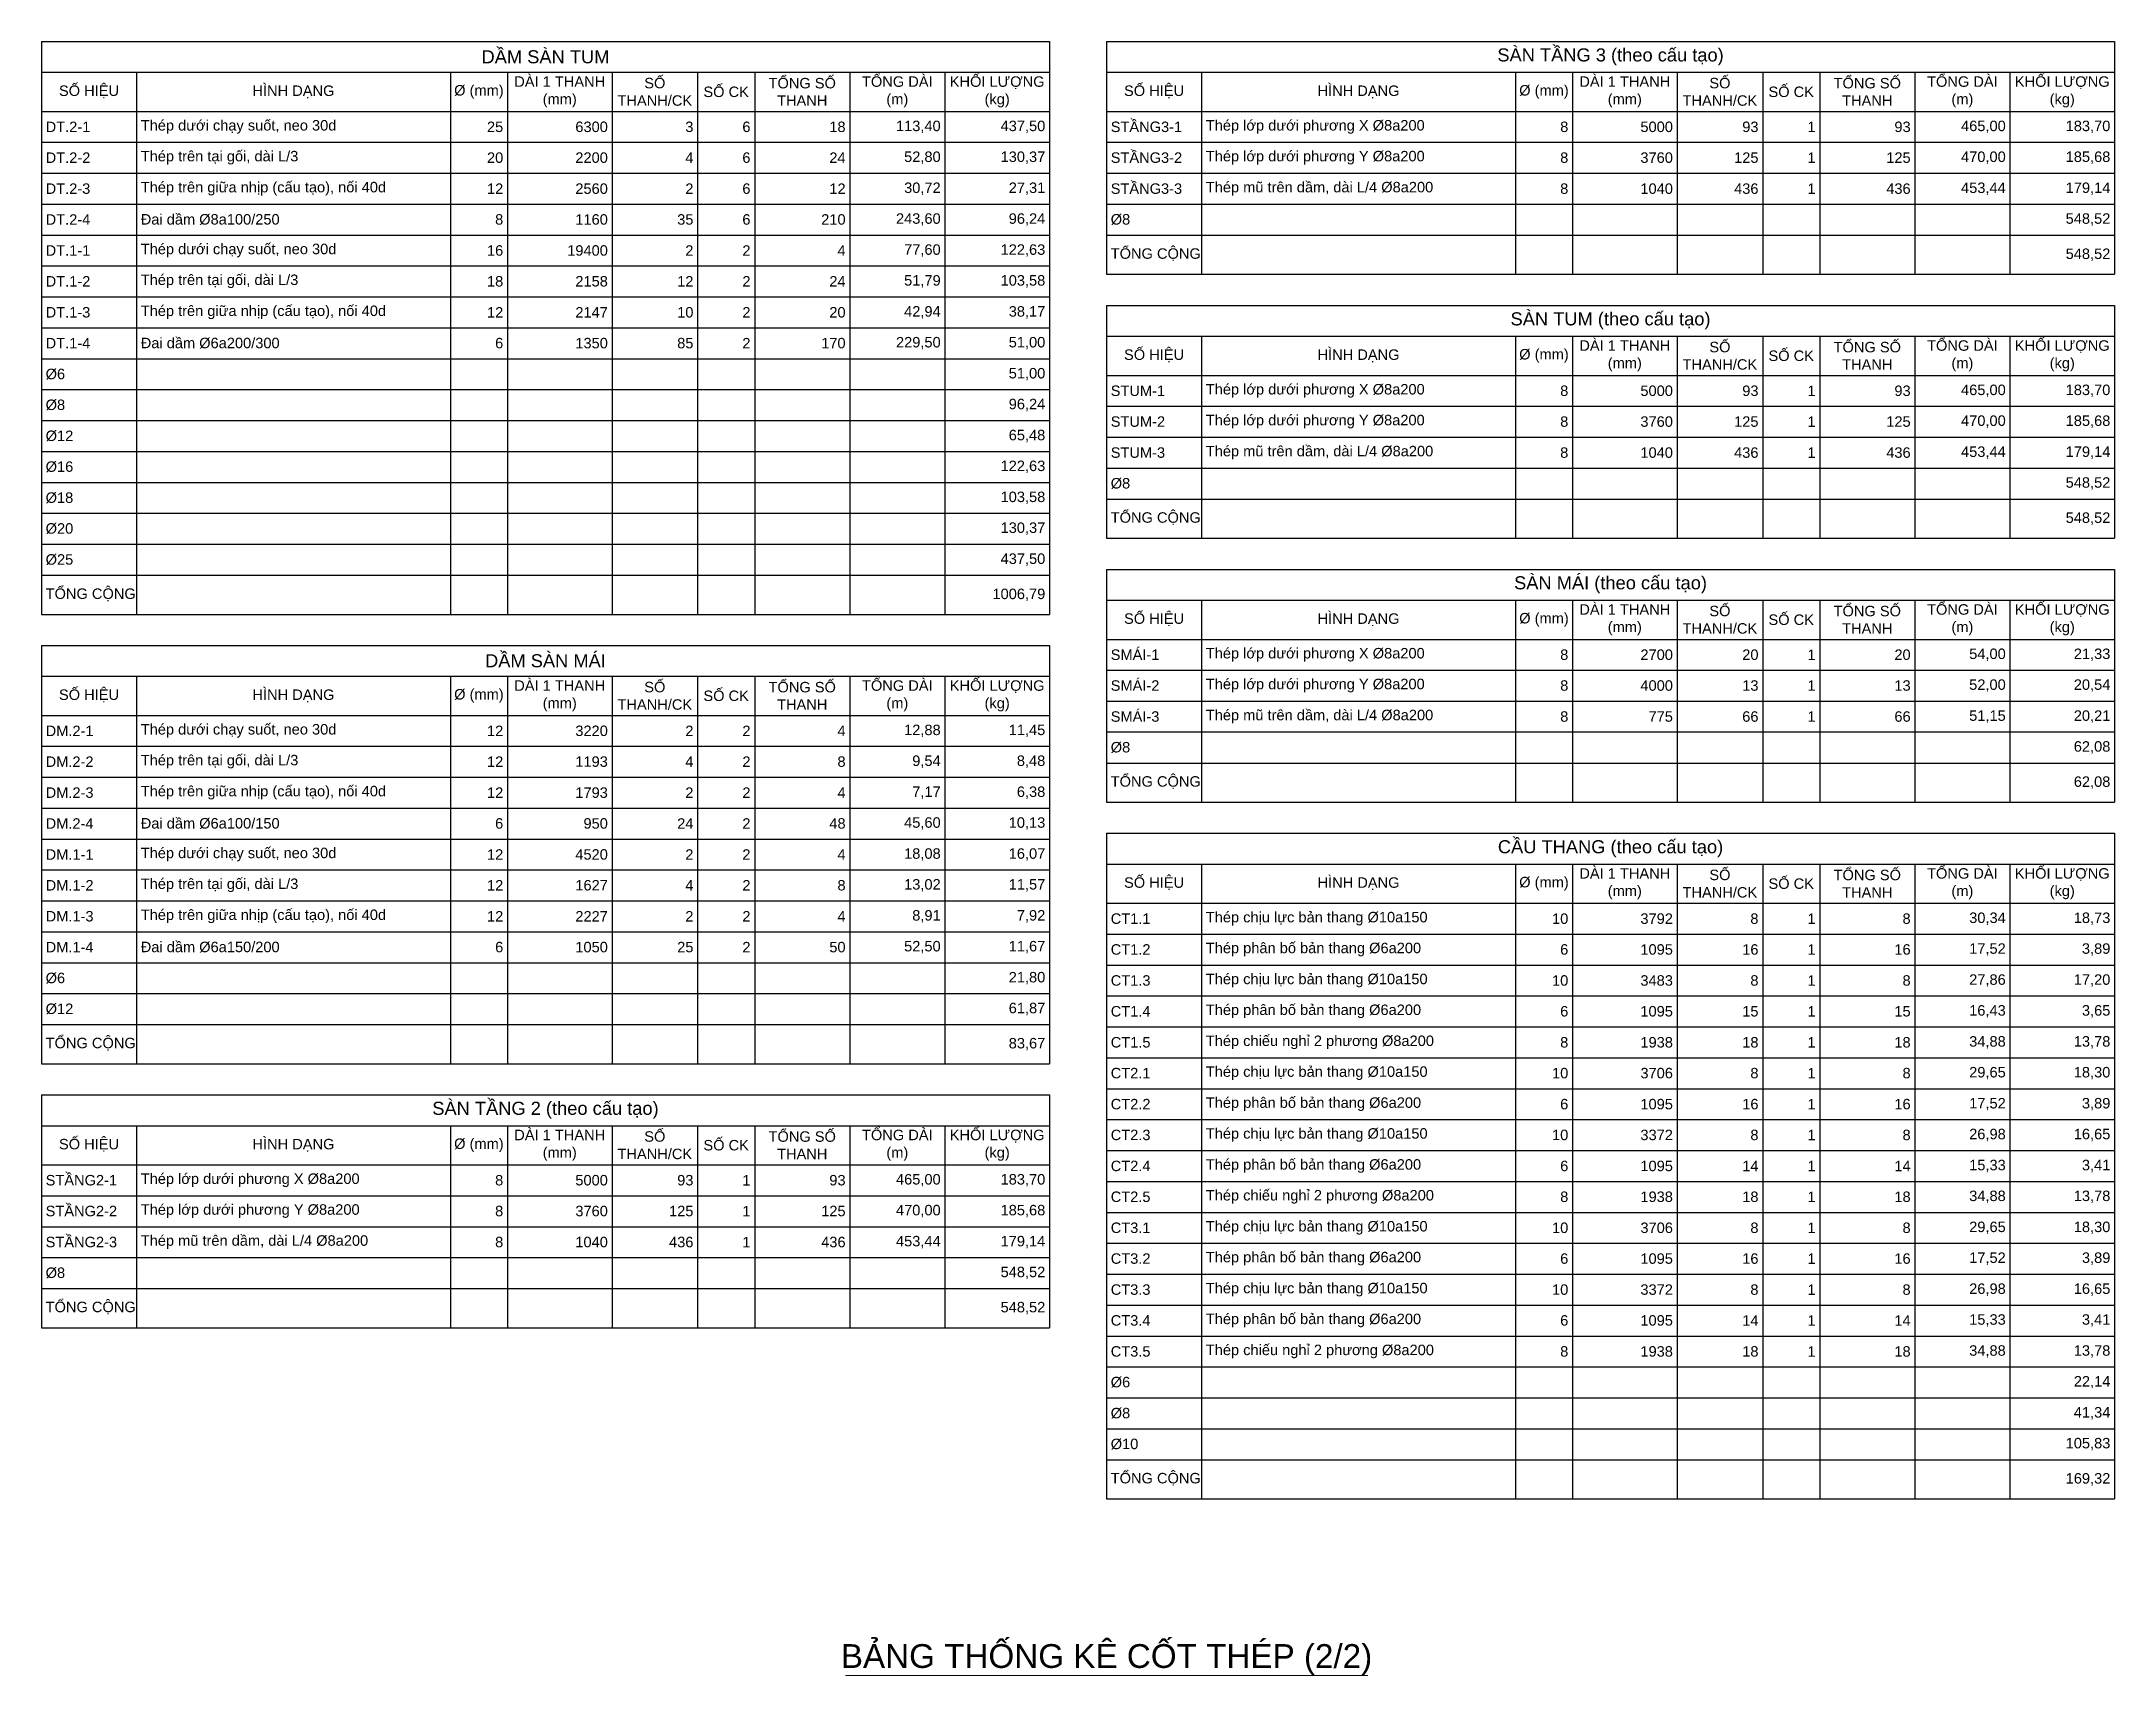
# Model space of a CAD drawing. Header units: millimetres. Extents: x 0 to 198549, y -2709 to 29882.
# Drawn here: x 151849 to 162749, y -1138 to 7452 of the extents above; entities that cross this region are included whole.
import ezdxf
from ezdxf.enums import TextEntityAlignment as Align

# ---------------------------------------------------------------- set-up
doc = ezdxf.new("R2010")
doc.units = ezdxf.units.MM
doc.header["$LTSCALE"] = 40
doc.layers.add('S-ANNO-TEXT', color=7, linetype='Continuous', lineweight=18)
doc.styles.add('MCP-ARIAL', font='arial.ttf')

msp = doc.modelspace()

# ---------------------------------------------------------------- texts
at = {"layer": 'S-ANNO-TEXT', "style": 'MCP-ARIAL'}
msp.add_text('BẢNG THỐNG KÊ CỐT THÉP (2/2)', height=125, dxfattribs=at).set_placement((157449.371, -1098.344), align=Align.CENTER)

# ---------------------------------------------------------------- blocks, each defined once
blk = doc.blocks.new('*T93')
at = {"layer": 'S-ANNO-TEXT', "color": 0, "linetype": 'ByBlock', "lineweight": -2, "transparency": 16777216}
for p, q in [((0, 0), (5300, 0)), ((0, 0), (0, -3012)), ((5300, 0), (5300, -3012)), ((0, -162), (5300, -162)), ((500, -162), (500, -3012)), ((2150, -162), (2150, -3012)), ((2450, -162), (2450, -3012)), ((3000, -162), (3000, -3012)), ((3450, -162), (3450, -3012)), ((3750, -162), (3750, -3012)), ((4250, -162), (4250, -3012)), ((4750, -162), (4750, -3012)), ((0, -368), (5300, -368)), ((0, -530), (5300, -530)), ((0, -693), (5300, -693)), ((0, -855), (5300, -855)), ((0, -1018), (5300, -1018)), ((0, -1180), (5300, -1180)), ((0, -1343), (5300, -1343)), ((0, -1505), (5300, -1505)), ((0, -1668), (5300, -1668)), ((0, -1830), (5300, -1830)), ((0, -1993), (5300, -1993)), ((0, -2155), (5300, -2155)), ((0, -2318), (5300, -2318)), ((0, -2480), (5300, -2480)), ((0, -2643), (5300, -2643)), ((0, -2805), (5300, -2805)), ((0, -3012), (5300, -3012))]:
    blk.add_line(p, q, dxfattribs=at)
at = {"layer": 'S-ANNO-TEXT', "color": 0, "transparency": 16777216, "style": 'MCP-ARIAL'}
for s, insert, char_height, width, attachment_point in [('DẦM SÀN TUM', (2650, -81), 68.75, 5256, 5), ('SỐ HIỆU', (250, -265), 55, 456, 5), ('HÌNH DẠNG', (1325, -265), 55, 1606, 5), ('DÀI 1 THANH (mm)', (2725, -265), 55, 506, 5), ('SỐ THANH/CK', (3225, -265), 55, 406, 5), ('TỔNG SỐ THANH', (4000, -265), 55, 456, 5), ('TỔNG DÀI (m)', (4500, -265), 55, 456, 5), ('KHỐI LƯỢNG (kg)', (5025, -265), 55, 506, 5), ('Ø (mm)', (2300, -265), 55, 256, 5), ('SỐ CK', (3600, -265), 55, 256, 5), ('DT.2-1', (22, -449), 55, 456, 4), ('Thép dưới chạy suốt, neo 30d', (522, -449), 55, 1606, 4), ('25', (2428, -449), 55, 256, 6), ('6300', (2978, -449), 55, 506, 6), ('3', (3428, -449), 55, 406, 6), ('6', (3728, -449), 55, 256, 6), ('18', (4228, -449), 55, 456, 6), ('113,40', (4728, -449), 55, 456, 6), ('437,50', (5278, -449), 55, 506, 6), ('DT.2-2', (22, -611), 55, 456, 4), ('Thép trên tại gối, dài L/3', (522, -611), 55, 1606, 4), ('20', (2428, -611), 55, 256, 6), ('2200', (2978, -611), 55, 506, 6), ('4', (3428, -611), 55, 406, 6), ('6', (3728, -611), 55, 256, 6), ('24', (4228, -611), 55, 456, 6), ('52,80', (4728, -611), 55, 456, 6), ('130,37', (5278, -611), 55, 506, 6), ('DT.2-3', (22, -774), 55, 456, 4), ('Thép trên giữa nhịp (cấu tạo), nối 40d', (522, -774), 55, 1606, 4), ('12', (2428, -774), 55, 256, 6), ('2560', (2978, -774), 55, 506, 6), ('2', (3428, -774), 55, 406, 6), ('6', (3728, -774), 55, 256, 6), ('12', (4228, -774), 55, 456, 6), ('30,72', (4728, -774), 55, 456, 6), ('27,31', (5278, -774), 55, 506, 6), ('DT.2-4', (22, -936), 55, 456, 4), ('Đai dầm Ø8a100/250', (522, -936), 55, 1606, 4), ('8', (2428, -936), 55, 256, 6), ('1160', (2978, -936), 55, 506, 6), ('35', (3428, -936), 55, 406, 6), ('6', (3728, -936), 55, 256, 6), ('210', (4228, -936), 55, 456, 6), ('243,60', (4728, -936), 55, 456, 6), ('96,24', (5278, -936), 55, 506, 6), ('DT.1-1', (22, -1099), 55, 456, 4), ('Thép dưới chạy suốt, neo 30d', (522, -1099), 55, 1606, 4), ('16', (2428, -1099), 55, 256, 6), ('19400', (2978, -1099), 55, 506, 6), ('2', (3428, -1099), 55, 406, 6), ('2', (3728, -1099), 55, 256, 6), ('4', (4228, -1099), 55, 456, 6), ('77,60', (4728, -1099), 55, 456, 6), ('122,63', (5278, -1099), 55, 506, 6), ('DT.1-2', (22, -1261), 55, 456, 4), ('Thép trên tại gối, dài L/3', (522, -1261), 55, 1606, 4), ('18', (2428, -1261), 55, 256, 6), ('2158', (2978, -1261), 55, 506, 6), ('12', (3428, -1261), 55, 406, 6), ('2', (3728, -1261), 55, 256, 6), ('24', (4228, -1261), 55, 456, 6), ('51,79', (4728, -1261), 55, 456, 6), ('103,58', (5278, -1261), 55, 506, 6), ('DT.1-3', (22, -1424), 55, 456, 4), ('Thép trên giữa nhịp (cấu tạo), nối 40d', (522, -1424), 55, 1606, 4), ('12', (2428, -1424), 55, 256, 6), ('2147', (2978, -1424), 55, 506, 6), ('10', (3428, -1424), 55, 406, 6), ('2', (3728, -1424), 55, 256, 6), ('20', (4228, -1424), 55, 456, 6), ('42,94', (4728, -1424), 55, 456, 6), ('38,17', (5278, -1424), 55, 506, 6), ('DT.1-4', (22, -1586), 55, 456, 4), ('Đai dầm Ø6a200/300', (522, -1586), 55, 1606, 4), ('6', (2428, -1586), 55, 256, 6), ('1350', (2978, -1586), 55, 506, 6), ('85', (3428, -1586), 55, 406, 6), ('2', (3728, -1586), 55, 256, 6), ('170', (4228, -1586), 55, 456, 6), ('229,50', (4728, -1586), 55, 456, 6), ('51,00', (5278, -1586), 55, 506, 6), ('Ø6', (22, -1749), 55, 456, 4), ('51,00', (5278, -1749), 55, 506, 6), ('Ø8', (22, -1911), 55, 456, 4), ('96,24', (5278, -1911), 55, 506, 6), ('Ø12', (22, -2074), 55, 456, 4), ('65,48', (5278, -2074), 55, 506, 6), ('Ø16', (22, -2236), 55, 456, 4), ('122,63', (5278, -2236), 55, 506, 6), ('Ø18', (22, -2399), 55, 456, 4), ('103,58', (5278, -2399), 55, 506, 6), ('Ø20', (22, -2561), 55, 456, 4), ('130,37', (5278, -2561), 55, 506, 6), ('Ø25', (22, -2724), 55, 456, 4), ('437,50', (5278, -2724), 55, 506, 6), ('TỔNG CỘNG', (22, -2909), 55, 456, 4), ('1006,79', (5278, -2909), 55, 506, 6)]:
    blk.add_mtext(s, dxfattribs=dict(at, insert=insert, char_height=char_height, width=width, attachment_point=attachment_point))
blk = doc.blocks.new('*T94')
at = {"layer": 'S-ANNO-TEXT', "color": 0, "linetype": 'ByBlock', "lineweight": -2, "transparency": 16777216}
for p, q in [((0, 0), (5300, 0)), ((0, 0), (0, -2199)), ((5300, 0), (5300, -2199)), ((0, -162), (5300, -162)), ((500, -162), (500, -2199)), ((2150, -162), (2150, -2199)), ((2450, -162), (2450, -2199)), ((3000, -162), (3000, -2199)), ((3450, -162), (3450, -2199)), ((3750, -162), (3750, -2199)), ((4250, -162), (4250, -2199)), ((4750, -162), (4750, -2199)), ((0, -368), (5300, -368)), ((0, -530), (5300, -530)), ((0, -693), (5300, -693)), ((0, -855), (5300, -855)), ((0, -1018), (5300, -1018)), ((0, -1180), (5300, -1180)), ((0, -1343), (5300, -1343)), ((0, -1505), (5300, -1505)), ((0, -1668), (5300, -1668)), ((0, -1830), (5300, -1830)), ((0, -1993), (5300, -1993)), ((0, -2199), (5300, -2199))]:
    blk.add_line(p, q, dxfattribs=at)
at = {"layer": 'S-ANNO-TEXT', "color": 0, "transparency": 16777216, "style": 'MCP-ARIAL'}
for s, insert, char_height, width, attachment_point in [('DẦM SÀN MÁI', (2650, -81), 68.75, 5256, 5), ('SỐ HIỆU', (250, -265), 55, 456, 5), ('HÌNH DẠNG', (1325, -265), 55, 1606, 5), ('DÀI 1 THANH (mm)', (2725, -265), 55, 506, 5), ('SỐ THANH/CK', (3225, -265), 55, 406, 5), ('TỔNG SỐ THANH', (4000, -265), 55, 456, 5), ('TỔNG DÀI (m)', (4500, -265), 55, 456, 5), ('KHỐI LƯỢNG (kg)', (5025, -265), 55, 506, 5), ('Ø (mm)', (2300, -265), 55, 256, 5), ('SỐ CK', (3600, -265), 55, 256, 5), ('DM.2-1', (22, -449), 55, 456, 4), ('Thép dưới chạy suốt, neo 30d', (522, -449), 55, 1606, 4), ('12', (2428, -449), 55, 256, 6), ('3220', (2978, -449), 55, 506, 6), ('2', (3428, -449), 55, 406, 6), ('2', (3728, -449), 55, 256, 6), ('4', (4228, -449), 55, 456, 6), ('12,88', (4728, -449), 55, 456, 6), ('11,45', (5278, -449), 55, 506, 6), ('DM.2-2', (22, -611), 55, 456, 4), ('Thép trên tại gối, dài L/3', (522, -611), 55, 1606, 4), ('12', (2428, -611), 55, 256, 6), ('1193', (2978, -611), 55, 506, 6), ('4', (3428, -611), 55, 406, 6), ('2', (3728, -611), 55, 256, 6), ('8', (4228, -611), 55, 456, 6), ('9,54', (4728, -611), 55, 456, 6), ('8,48', (5278, -611), 55, 506, 6), ('DM.2-3', (22, -774), 55, 456, 4), ('Thép trên giữa nhịp (cấu tạo), nối 40d', (522, -774), 55, 1606, 4), ('12', (2428, -774), 55, 256, 6), ('1793', (2978, -774), 55, 506, 6), ('2', (3428, -774), 55, 406, 6), ('2', (3728, -774), 55, 256, 6), ('4', (4228, -774), 55, 456, 6), ('7,17', (4728, -774), 55, 456, 6), ('6,38', (5278, -774), 55, 506, 6), ('DM.2-4', (22, -936), 55, 456, 4), ('Đai dầm Ø6a100/150', (522, -936), 55, 1606, 4), ('6', (2428, -936), 55, 256, 6), ('950', (2978, -936), 55, 506, 6), ('24', (3428, -936), 55, 406, 6), ('2', (3728, -936), 55, 256, 6), ('48', (4228, -936), 55, 456, 6), ('45,60', (4728, -936), 55, 456, 6), ('10,13', (5278, -936), 55, 506, 6), ('DM.1-1', (22, -1099), 55, 456, 4), ('Thép dưới chạy suốt, neo 30d', (522, -1099), 55, 1606, 4), ('12', (2428, -1099), 55, 256, 6), ('4520', (2978, -1099), 55, 506, 6), ('2', (3428, -1099), 55, 406, 6), ('2', (3728, -1099), 55, 256, 6), ('4', (4228, -1099), 55, 456, 6), ('18,08', (4728, -1099), 55, 456, 6), ('16,07', (5278, -1099), 55, 506, 6), ('DM.1-2', (22, -1261), 55, 456, 4), ('Thép trên tại gối, dài L/3', (522, -1261), 55, 1606, 4), ('12', (2428, -1261), 55, 256, 6), ('1627', (2978, -1261), 55, 506, 6), ('4', (3428, -1261), 55, 406, 6), ('2', (3728, -1261), 55, 256, 6), ('8', (4228, -1261), 55, 456, 6), ('13,02', (4728, -1261), 55, 456, 6), ('11,57', (5278, -1261), 55, 506, 6), ('DM.1-3', (22, -1424), 55, 456, 4), ('Thép trên giữa nhịp (cấu tạo), nối 40d', (522, -1424), 55, 1606, 4), ('12', (2428, -1424), 55, 256, 6), ('2227', (2978, -1424), 55, 506, 6), ('2', (3428, -1424), 55, 406, 6), ('2', (3728, -1424), 55, 256, 6), ('4', (4228, -1424), 55, 456, 6), ('8,91', (4728, -1424), 55, 456, 6), ('7,92', (5278, -1424), 55, 506, 6), ('DM.1-4', (22, -1586), 55, 456, 4), ('Đai dầm Ø6a150/200', (522, -1586), 55, 1606, 4), ('6', (2428, -1586), 55, 256, 6), ('1050', (2978, -1586), 55, 506, 6), ('25', (3428, -1586), 55, 406, 6), ('2', (3728, -1586), 55, 256, 6), ('50', (4228, -1586), 55, 456, 6), ('52,50', (4728, -1586), 55, 456, 6), ('11,67', (5278, -1586), 55, 506, 6), ('Ø6', (22, -1749), 55, 456, 4), ('21,80', (5278, -1749), 55, 506, 6), ('Ø12', (22, -1911), 55, 456, 4), ('61,87', (5278, -1911), 55, 506, 6), ('TỔNG CỘNG', (22, -2096), 55, 456, 4), ('83,67', (5278, -2096), 55, 506, 6)]:
    blk.add_mtext(s, dxfattribs=dict(at, insert=insert, char_height=char_height, width=width, attachment_point=attachment_point))
blk = doc.blocks.new('*T95')
at = {"layer": 'S-ANNO-TEXT', "color": 0, "linetype": 'ByBlock', "lineweight": -2, "transparency": 16777216}
for p, q in [((0, 0), (5300, 0)), ((0, 0), (0, -1224)), ((5300, 0), (5300, -1224)), ((0, -162), (5300, -162)), ((500, -162), (500, -1224)), ((2150, -162), (2150, -1224)), ((2450, -162), (2450, -1224)), ((3000, -162), (3000, -1224)), ((3450, -162), (3450, -1224)), ((3750, -162), (3750, -1224)), ((4250, -162), (4250, -1224)), ((4750, -162), (4750, -1224)), ((0, -368), (5300, -368)), ((0, -530), (5300, -530)), ((0, -693), (5300, -693)), ((0, -855), (5300, -855)), ((0, -1018), (5300, -1018)), ((0, -1224), (5300, -1224))]:
    blk.add_line(p, q, dxfattribs=at)
at = {"layer": 'S-ANNO-TEXT', "color": 0, "transparency": 16777216, "style": 'MCP-ARIAL'}
for s, insert, char_height, width, attachment_point in [('SÀN TẦNG 2 (theo cấu tạo)', (2650, -81), 68.75, 5256, 5), ('SỐ HIỆU', (250, -265), 55, 456, 5), ('HÌNH DẠNG', (1325, -265), 55, 1606, 5), ('DÀI 1 THANH (mm)', (2725, -265), 55, 506, 5), ('SỐ THANH/CK', (3225, -265), 55, 406, 5), ('TỔNG SỐ THANH', (4000, -265), 55, 456, 5), ('TỔNG DÀI (m)', (4500, -265), 55, 456, 5), ('KHỐI LƯỢNG (kg)', (5025, -265), 55, 506, 5), ('Ø (mm)', (2300, -265), 55, 256, 5), ('SỐ CK', (3600, -265), 55, 256, 5), ('STẦNG2-1', (22, -449), 55, 456, 4), ('Thép lớp dưới phương X Ø8a200', (522, -449), 55, 1606, 4), ('8', (2428, -449), 55, 256, 6), ('5000', (2978, -449), 55, 506, 6), ('93', (3428, -449), 55, 406, 6), ('1', (3728, -449), 55, 256, 6), ('93', (4228, -449), 55, 456, 6), ('465,00', (4728, -449), 55, 456, 6), ('183,70', (5278, -449), 55, 506, 6), ('STẦNG2-2', (22, -611), 55, 456, 4), ('Thép lớp dưới phương Y Ø8a200', (522, -611), 55, 1606, 4), ('8', (2428, -611), 55, 256, 6), ('3760', (2978, -611), 55, 506, 6), ('125', (3428, -611), 55, 406, 6), ('1', (3728, -611), 55, 256, 6), ('125', (4228, -611), 55, 456, 6), ('470,00', (4728, -611), 55, 456, 6), ('185,68', (5278, -611), 55, 506, 6), ('STẦNG2-3', (22, -774), 55, 456, 4), ('Thép mũ trên dầm, dài L/4 Ø8a200', (522, -774), 55, 1606, 4), ('8', (2428, -774), 55, 256, 6), ('1040', (2978, -774), 55, 506, 6), ('436', (3428, -774), 55, 406, 6), ('1', (3728, -774), 55, 256, 6), ('436', (4228, -774), 55, 456, 6), ('453,44', (4728, -774), 55, 456, 6), ('179,14', (5278, -774), 55, 506, 6), ('Ø8', (22, -936), 55, 456, 4), ('548,52', (5278, -936), 55, 506, 6), ('TỔNG CỘNG', (22, -1121), 55, 456, 4), ('548,52', (5278, -1121), 55, 506, 6)]:
    blk.add_mtext(s, dxfattribs=dict(at, insert=insert, char_height=char_height, width=width, attachment_point=attachment_point))
blk = doc.blocks.new('*T96')
at = {"layer": 'S-ANNO-TEXT', "color": 0, "linetype": 'ByBlock', "lineweight": -2, "transparency": 16777216}
for p, q in [((0, 0), (5300, 0)), ((0, 0), (0, -1224)), ((5300, 0), (5300, -1224)), ((0, -162), (5300, -162)), ((500, -162), (500, -1224)), ((2150, -162), (2150, -1224)), ((2450, -162), (2450, -1224)), ((3000, -162), (3000, -1224)), ((3450, -162), (3450, -1224)), ((3750, -162), (3750, -1224)), ((4250, -162), (4250, -1224)), ((4750, -162), (4750, -1224)), ((0, -368), (5300, -368)), ((0, -530), (5300, -530)), ((0, -693), (5300, -693)), ((0, -855), (5300, -855)), ((0, -1018), (5300, -1018)), ((0, -1224), (5300, -1224))]:
    blk.add_line(p, q, dxfattribs=at)
at = {"layer": 'S-ANNO-TEXT', "color": 0, "transparency": 16777216, "style": 'MCP-ARIAL'}
for s, insert, char_height, width, attachment_point in [('SÀN TẦNG 3 (theo cấu tạo)', (2650, -81), 68.75, 5256, 5), ('SỐ HIỆU', (250, -265), 55, 456, 5), ('HÌNH DẠNG', (1325, -265), 55, 1606, 5), ('DÀI 1 THANH (mm)', (2725, -265), 55, 506, 5), ('SỐ THANH/CK', (3225, -265), 55, 406, 5), ('TỔNG SỐ THANH', (4000, -265), 55, 456, 5), ('TỔNG DÀI (m)', (4500, -265), 55, 456, 5), ('KHỐI LƯỢNG (kg)', (5025, -265), 55, 506, 5), ('Ø (mm)', (2300, -265), 55, 256, 5), ('SỐ CK', (3600, -265), 55, 256, 5), ('STẦNG3-1', (22, -449), 55, 456, 4), ('Thép lớp dưới phương X Ø8a200', (522, -449), 55, 1606, 4), ('8', (2428, -449), 55, 256, 6), ('5000', (2978, -449), 55, 506, 6), ('93', (3428, -449), 55, 406, 6), ('1', (3728, -449), 55, 256, 6), ('93', (4228, -449), 55, 456, 6), ('465,00', (4728, -449), 55, 456, 6), ('183,70', (5278, -449), 55, 506, 6), ('STẦNG3-2', (22, -611), 55, 456, 4), ('Thép lớp dưới phương Y Ø8a200', (522, -611), 55, 1606, 4), ('8', (2428, -611), 55, 256, 6), ('3760', (2978, -611), 55, 506, 6), ('125', (3428, -611), 55, 406, 6), ('1', (3728, -611), 55, 256, 6), ('125', (4228, -611), 55, 456, 6), ('470,00', (4728, -611), 55, 456, 6), ('185,68', (5278, -611), 55, 506, 6), ('STẦNG3-3', (22, -774), 55, 456, 4), ('Thép mũ trên dầm, dài L/4 Ø8a200', (522, -774), 55, 1606, 4), ('8', (2428, -774), 55, 256, 6), ('1040', (2978, -774), 55, 506, 6), ('436', (3428, -774), 55, 406, 6), ('1', (3728, -774), 55, 256, 6), ('436', (4228, -774), 55, 456, 6), ('453,44', (4728, -774), 55, 456, 6), ('179,14', (5278, -774), 55, 506, 6), ('Ø8', (22, -936), 55, 456, 4), ('548,52', (5278, -936), 55, 506, 6), ('TỔNG CỘNG', (22, -1121), 55, 456, 4), ('548,52', (5278, -1121), 55, 506, 6)]:
    blk.add_mtext(s, dxfattribs=dict(at, insert=insert, char_height=char_height, width=width, attachment_point=attachment_point))
blk = doc.blocks.new('*T97')
at = {"layer": 'S-ANNO-TEXT', "color": 0, "linetype": 'ByBlock', "lineweight": -2, "transparency": 16777216}
for p, q in [((0, 0), (5300, 0)), ((0, 0), (0, -1224)), ((5300, 0), (5300, -1224)), ((0, -162), (5300, -162)), ((500, -162), (500, -1224)), ((2150, -162), (2150, -1224)), ((2450, -162), (2450, -1224)), ((3000, -162), (3000, -1224)), ((3450, -162), (3450, -1224)), ((3750, -162), (3750, -1224)), ((4250, -162), (4250, -1224)), ((4750, -162), (4750, -1224)), ((0, -368), (5300, -368)), ((0, -530), (5300, -530)), ((0, -693), (5300, -693)), ((0, -855), (5300, -855)), ((0, -1018), (5300, -1018)), ((0, -1224), (5300, -1224))]:
    blk.add_line(p, q, dxfattribs=at)
at = {"layer": 'S-ANNO-TEXT', "color": 0, "transparency": 16777216, "style": 'MCP-ARIAL'}
for s, insert, char_height, width, attachment_point in [('SÀN TUM (theo cấu tạo)', (2650, -81), 68.75, 5256, 5), ('SỐ HIỆU', (250, -265), 55, 456, 5), ('HÌNH DẠNG', (1325, -265), 55, 1606, 5), ('DÀI 1 THANH (mm)', (2725, -265), 55, 506, 5), ('SỐ THANH/CK', (3225, -265), 55, 406, 5), ('TỔNG SỐ THANH', (4000, -265), 55, 456, 5), ('TỔNG DÀI (m)', (4500, -265), 55, 456, 5), ('KHỐI LƯỢNG (kg)', (5025, -265), 55, 506, 5), ('Ø (mm)', (2300, -265), 55, 256, 5), ('SỐ CK', (3600, -265), 55, 256, 5), ('STUM-1', (22, -449), 55, 456, 4), ('Thép lớp dưới phương X Ø8a200', (522, -449), 55, 1606, 4), ('8', (2428, -449), 55, 256, 6), ('5000', (2978, -449), 55, 506, 6), ('93', (3428, -449), 55, 406, 6), ('1', (3728, -449), 55, 256, 6), ('93', (4228, -449), 55, 456, 6), ('465,00', (4728, -449), 55, 456, 6), ('183,70', (5278, -449), 55, 506, 6), ('STUM-2', (22, -611), 55, 456, 4), ('Thép lớp dưới phương Y Ø8a200', (522, -611), 55, 1606, 4), ('8', (2428, -611), 55, 256, 6), ('3760', (2978, -611), 55, 506, 6), ('125', (3428, -611), 55, 406, 6), ('1', (3728, -611), 55, 256, 6), ('125', (4228, -611), 55, 456, 6), ('470,00', (4728, -611), 55, 456, 6), ('185,68', (5278, -611), 55, 506, 6), ('STUM-3', (22, -774), 55, 456, 4), ('Thép mũ trên dầm, dài L/4 Ø8a200', (522, -774), 55, 1606, 4), ('8', (2428, -774), 55, 256, 6), ('1040', (2978, -774), 55, 506, 6), ('436', (3428, -774), 55, 406, 6), ('1', (3728, -774), 55, 256, 6), ('436', (4228, -774), 55, 456, 6), ('453,44', (4728, -774), 55, 456, 6), ('179,14', (5278, -774), 55, 506, 6), ('Ø8', (22, -936), 55, 456, 4), ('548,52', (5278, -936), 55, 506, 6), ('TỔNG CỘNG', (22, -1121), 55, 456, 4), ('548,52', (5278, -1121), 55, 506, 6)]:
    blk.add_mtext(s, dxfattribs=dict(at, insert=insert, char_height=char_height, width=width, attachment_point=attachment_point))
blk = doc.blocks.new('*T98')
at = {"layer": 'S-ANNO-TEXT', "color": 0, "linetype": 'ByBlock', "lineweight": -2, "transparency": 16777216}
for p, q in [((0, 0), (5300, 0)), ((0, 0), (0, -1224)), ((5300, 0), (5300, -1224)), ((0, -162), (5300, -162)), ((500, -162), (500, -1224)), ((2150, -162), (2150, -1224)), ((2450, -162), (2450, -1224)), ((3000, -162), (3000, -1224)), ((3450, -162), (3450, -1224)), ((3750, -162), (3750, -1224)), ((4250, -162), (4250, -1224)), ((4750, -162), (4750, -1224)), ((0, -368), (5300, -368)), ((0, -530), (5300, -530)), ((0, -693), (5300, -693)), ((0, -855), (5300, -855)), ((0, -1018), (5300, -1018)), ((0, -1224), (5300, -1224))]:
    blk.add_line(p, q, dxfattribs=at)
at = {"layer": 'S-ANNO-TEXT', "color": 0, "transparency": 16777216, "style": 'MCP-ARIAL'}
for s, insert, char_height, width, attachment_point in [('SÀN MÁI (theo cấu tạo)', (2650, -81), 68.75, 5256, 5), ('SỐ HIỆU', (250, -265), 55, 456, 5), ('HÌNH DẠNG', (1325, -265), 55, 1606, 5), ('DÀI 1 THANH (mm)', (2725, -265), 55, 506, 5), ('SỐ THANH/CK', (3225, -265), 55, 406, 5), ('TỔNG SỐ THANH', (4000, -265), 55, 456, 5), ('TỔNG DÀI (m)', (4500, -265), 55, 456, 5), ('KHỐI LƯỢNG (kg)', (5025, -265), 55, 506, 5), ('Ø (mm)', (2300, -265), 55, 256, 5), ('SỐ CK', (3600, -265), 55, 256, 5), ('SMÁI-1', (22, -449), 55, 456, 4), ('Thép lớp dưới phương X Ø8a200', (522, -449), 55, 1606, 4), ('8', (2428, -449), 55, 256, 6), ('2700', (2978, -449), 55, 506, 6), ('20', (3428, -449), 55, 406, 6), ('1', (3728, -449), 55, 256, 6), ('20', (4228, -449), 55, 456, 6), ('54,00', (4728, -449), 55, 456, 6), ('21,33', (5278, -449), 55, 506, 6), ('SMÁI-2', (22, -611), 55, 456, 4), ('Thép lớp dưới phương Y Ø8a200', (522, -611), 55, 1606, 4), ('8', (2428, -611), 55, 256, 6), ('4000', (2978, -611), 55, 506, 6), ('13', (3428, -611), 55, 406, 6), ('1', (3728, -611), 55, 256, 6), ('13', (4228, -611), 55, 456, 6), ('52,00', (4728, -611), 55, 456, 6), ('20,54', (5278, -611), 55, 506, 6), ('SMÁI-3', (22, -774), 55, 456, 4), ('Thép mũ trên dầm, dài L/4 Ø8a200', (522, -774), 55, 1606, 4), ('8', (2428, -774), 55, 256, 6), ('775', (2978, -774), 55, 506, 6), ('66', (3428, -774), 55, 406, 6), ('1', (3728, -774), 55, 256, 6), ('66', (4228, -774), 55, 456, 6), ('51,15', (4728, -774), 55, 456, 6), ('20,21', (5278, -774), 55, 506, 6), ('Ø8', (22, -936), 55, 456, 4), ('62,08', (5278, -936), 55, 506, 6), ('TỔNG CỘNG', (22, -1121), 55, 456, 4), ('62,08', (5278, -1121), 55, 506, 6)]:
    blk.add_mtext(s, dxfattribs=dict(at, insert=insert, char_height=char_height, width=width, attachment_point=attachment_point))
blk = doc.blocks.new('*T99')
at = {"layer": 'S-ANNO-TEXT', "color": 0, "linetype": 'ByBlock', "lineweight": -2, "transparency": 16777216}
for p, q in [((0, 0), (5300, 0)), ((0, 0), (0, -3499)), ((5300, 0), (5300, -3499)), ((0, -162), (5300, -162)), ((500, -162), (500, -3499)), ((2150, -162), (2150, -3499)), ((2450, -162), (2450, -3499)), ((3000, -162), (3000, -3499)), ((3450, -162), (3450, -3499)), ((3750, -162), (3750, -3499)), ((4250, -162), (4250, -3499)), ((4750, -162), (4750, -3499)), ((0, -368), (5300, -368)), ((0, -530), (5300, -530)), ((0, -693), (5300, -693)), ((0, -855), (5300, -855)), ((0, -1018), (5300, -1018)), ((0, -1180), (5300, -1180)), ((0, -1343), (5300, -1343)), ((0, -1505), (5300, -1505)), ((0, -1668), (5300, -1668)), ((0, -1830), (5300, -1830)), ((0, -1993), (5300, -1993)), ((0, -2155), (5300, -2155)), ((0, -2318), (5300, -2318)), ((0, -2480), (5300, -2480)), ((0, -2643), (5300, -2643)), ((0, -2805), (5300, -2805)), ((0, -2968), (5300, -2968)), ((0, -3130), (5300, -3130)), ((0, -3293), (5300, -3293)), ((0, -3499), (5300, -3499))]:
    blk.add_line(p, q, dxfattribs=at)
at = {"layer": 'S-ANNO-TEXT', "color": 0, "transparency": 16777216, "style": 'MCP-ARIAL'}
for s, insert, char_height, width, attachment_point in [('CẦU THANG (theo cấu tạo)', (2650, -81), 68.75, 5256, 5), ('SỐ HIỆU', (250, -265), 55, 456, 5), ('HÌNH DẠNG', (1325, -265), 55, 1606, 5), ('DÀI 1 THANH (mm)', (2725, -265), 55, 506, 5), ('SỐ THANH/CK', (3225, -265), 55, 406, 5), ('TỔNG SỐ THANH', (4000, -265), 55, 456, 5), ('TỔNG DÀI (m)', (4500, -265), 55, 456, 5), ('KHỐI LƯỢNG (kg)', (5025, -265), 55, 506, 5), ('Ø (mm)', (2300, -265), 55, 256, 5), ('SỐ CK', (3600, -265), 55, 256, 5), ('CT1.1', (22, -449), 55, 456, 4), ('Thép chịu lực bản thang Ø10a150', (522, -449), 55, 1606, 4), ('10', (2428, -449), 55, 256, 6), ('3792', (2978, -449), 55, 506, 6), ('8', (3428, -449), 55, 406, 6), ('1', (3728, -449), 55, 256, 6), ('8', (4228, -449), 55, 456, 6), ('30,34', (4728, -449), 55, 456, 6), ('18,73', (5278, -449), 55, 506, 6), ('CT1.2', (22, -611), 55, 456, 4), ('Thép phân bố bản thang Ø6a200', (522, -611), 55, 1606, 4), ('6', (2428, -611), 55, 256, 6), ('1095', (2978, -611), 55, 506, 6), ('16', (3428, -611), 55, 406, 6), ('1', (3728, -611), 55, 256, 6), ('16', (4228, -611), 55, 456, 6), ('17,52', (4728, -611), 55, 456, 6), ('3,89', (5278, -611), 55, 506, 6), ('CT1.3', (22, -774), 55, 456, 4), ('Thép chịu lực bản thang Ø10a150', (522, -774), 55, 1606, 4), ('10', (2428, -774), 55, 256, 6), ('3483', (2978, -774), 55, 506, 6), ('8', (3428, -774), 55, 406, 6), ('1', (3728, -774), 55, 256, 6), ('8', (4228, -774), 55, 456, 6), ('27,86', (4728, -774), 55, 456, 6), ('17,20', (5278, -774), 55, 506, 6), ('CT1.4', (22, -936), 55, 456, 4), ('Thép phân bố bản thang Ø6a200', (522, -936), 55, 1606, 4), ('6', (2428, -936), 55, 256, 6), ('1095', (2978, -936), 55, 506, 6), ('15', (3428, -936), 55, 406, 6), ('1', (3728, -936), 55, 256, 6), ('15', (4228, -936), 55, 456, 6), ('16,43', (4728, -936), 55, 456, 6), ('3,65', (5278, -936), 55, 506, 6), ('CT1.5', (22, -1099), 55, 456, 4), ('Thép chiếu nghỉ 2 phương Ø8a200', (522, -1099), 55, 1606, 4), ('8', (2428, -1099), 55, 256, 6), ('1938', (2978, -1099), 55, 506, 6), ('18', (3428, -1099), 55, 406, 6), ('1', (3728, -1099), 55, 256, 6), ('18', (4228, -1099), 55, 456, 6), ('34,88', (4728, -1099), 55, 456, 6), ('13,78', (5278, -1099), 55, 506, 6), ('CT2.1', (22, -1261), 55, 456, 4), ('Thép chịu lực bản thang Ø10a150', (522, -1261), 55, 1606, 4), ('10', (2428, -1261), 55, 256, 6), ('3706', (2978, -1261), 55, 506, 6), ('8', (3428, -1261), 55, 406, 6), ('1', (3728, -1261), 55, 256, 6), ('8', (4228, -1261), 55, 456, 6), ('29,65', (4728, -1261), 55, 456, 6), ('18,30', (5278, -1261), 55, 506, 6), ('CT2.2', (22, -1424), 55, 456, 4), ('Thép phân bố bản thang Ø6a200', (522, -1424), 55, 1606, 4), ('6', (2428, -1424), 55, 256, 6), ('1095', (2978, -1424), 55, 506, 6), ('16', (3428, -1424), 55, 406, 6), ('1', (3728, -1424), 55, 256, 6), ('16', (4228, -1424), 55, 456, 6), ('17,52', (4728, -1424), 55, 456, 6), ('3,89', (5278, -1424), 55, 506, 6), ('CT2.3', (22, -1586), 55, 456, 4), ('Thép chịu lực bản thang Ø10a150', (522, -1586), 55, 1606, 4), ('10', (2428, -1586), 55, 256, 6), ('3372', (2978, -1586), 55, 506, 6), ('8', (3428, -1586), 55, 406, 6), ('1', (3728, -1586), 55, 256, 6), ('8', (4228, -1586), 55, 456, 6), ('26,98', (4728, -1586), 55, 456, 6), ('16,65', (5278, -1586), 55, 506, 6), ('CT2.4', (22, -1749), 55, 456, 4), ('Thép phân bố bản thang Ø6a200', (522, -1749), 55, 1606, 4), ('6', (2428, -1749), 55, 256, 6), ('1095', (2978, -1749), 55, 506, 6), ('14', (3428, -1749), 55, 406, 6), ('1', (3728, -1749), 55, 256, 6), ('14', (4228, -1749), 55, 456, 6), ('15,33', (4728, -1749), 55, 456, 6), ('3,41', (5278, -1749), 55, 506, 6), ('CT2.5', (22, -1911), 55, 456, 4), ('Thép chiếu nghỉ 2 phương Ø8a200', (522, -1911), 55, 1606, 4), ('8', (2428, -1911), 55, 256, 6), ('1938', (2978, -1911), 55, 506, 6), ('18', (3428, -1911), 55, 406, 6), ('1', (3728, -1911), 55, 256, 6), ('18', (4228, -1911), 55, 456, 6), ('34,88', (4728, -1911), 55, 456, 6), ('13,78', (5278, -1911), 55, 506, 6), ('CT3.1', (22, -2074), 55, 456, 4), ('Thép chịu lực bản thang Ø10a150', (522, -2074), 55, 1606, 4), ('10', (2428, -2074), 55, 256, 6), ('3706', (2978, -2074), 55, 506, 6), ('8', (3428, -2074), 55, 406, 6), ('1', (3728, -2074), 55, 256, 6), ('8', (4228, -2074), 55, 456, 6), ('29,65', (4728, -2074), 55, 456, 6), ('18,30', (5278, -2074), 55, 506, 6), ('CT3.2', (22, -2236), 55, 456, 4), ('Thép phân bố bản thang Ø6a200', (522, -2236), 55, 1606, 4), ('6', (2428, -2236), 55, 256, 6), ('1095', (2978, -2236), 55, 506, 6), ('16', (3428, -2236), 55, 406, 6), ('1', (3728, -2236), 55, 256, 6), ('16', (4228, -2236), 55, 456, 6), ('17,52', (4728, -2236), 55, 456, 6), ('3,89', (5278, -2236), 55, 506, 6), ('CT3.3', (22, -2399), 55, 456, 4), ('Thép chịu lực bản thang Ø10a150', (522, -2399), 55, 1606, 4), ('10', (2428, -2399), 55, 256, 6), ('3372', (2978, -2399), 55, 506, 6), ('8', (3428, -2399), 55, 406, 6), ('1', (3728, -2399), 55, 256, 6), ('8', (4228, -2399), 55, 456, 6), ('26,98', (4728, -2399), 55, 456, 6), ('16,65', (5278, -2399), 55, 506, 6), ('CT3.4', (22, -2561), 55, 456, 4), ('Thép phân bố bản thang Ø6a200', (522, -2561), 55, 1606, 4), ('6', (2428, -2561), 55, 256, 6), ('1095', (2978, -2561), 55, 506, 6), ('14', (3428, -2561), 55, 406, 6), ('1', (3728, -2561), 55, 256, 6), ('14', (4228, -2561), 55, 456, 6), ('15,33', (4728, -2561), 55, 456, 6), ('3,41', (5278, -2561), 55, 506, 6), ('CT3.5', (22, -2724), 55, 456, 4), ('Thép chiếu nghỉ 2 phương Ø8a200', (522, -2724), 55, 1606, 4), ('8', (2428, -2724), 55, 256, 6), ('1938', (2978, -2724), 55, 506, 6), ('18', (3428, -2724), 55, 406, 6), ('1', (3728, -2724), 55, 256, 6), ('18', (4228, -2724), 55, 456, 6), ('34,88', (4728, -2724), 55, 456, 6), ('13,78', (5278, -2724), 55, 506, 6), ('Ø6', (22, -2886), 55, 456, 4), ('22,14', (5278, -2886), 55, 506, 6), ('Ø8', (22, -3049), 55, 456, 4), ('41,34', (5278, -3049), 55, 506, 6), ('Ø10', (22, -3211), 55, 456, 4), ('105,83', (5278, -3211), 55, 506, 6), ('TỔNG CỘNG', (22, -3396), 55, 456, 4), ('169,32', (5278, -3396), 55, 506, 6)]:
    blk.add_mtext(s, dxfattribs=dict(at, insert=insert, char_height=char_height, width=width, attachment_point=attachment_point))

# ---------------------------------------------------------------- linework, layer by layer
at = {"layer": 'S-ANNO-TEXT'}
msp.add_line((156076.251, -1138.344), (158822.501, -1138.344), dxfattribs=at)

# ---------------------------------------------------------------- block references
for name, p in [('*T93', (151849.371, 7451.656)), ('*T96', (157449.371, 7451.656)), ('*T97', (157449.371, 6064.156)), ('*T98', (157449.371, 4676.656)), ('*T94', (151849.371, 4276.656)), ('*T99', (157449.371, 3289.156)), ('*T95', (151849.371, 1914.156))]:
    msp.add_blockref(name, p)

msp.set_redraw_order([(e.dxf.handle, doc.entitydb.next_handle()) for e in msp.query("TEXT MTEXT ATTDEF DIMENSION ARC_DIMENSION")])  # texts and dimensions are drawn at this point

doc.saveas('drawing.dxf')
